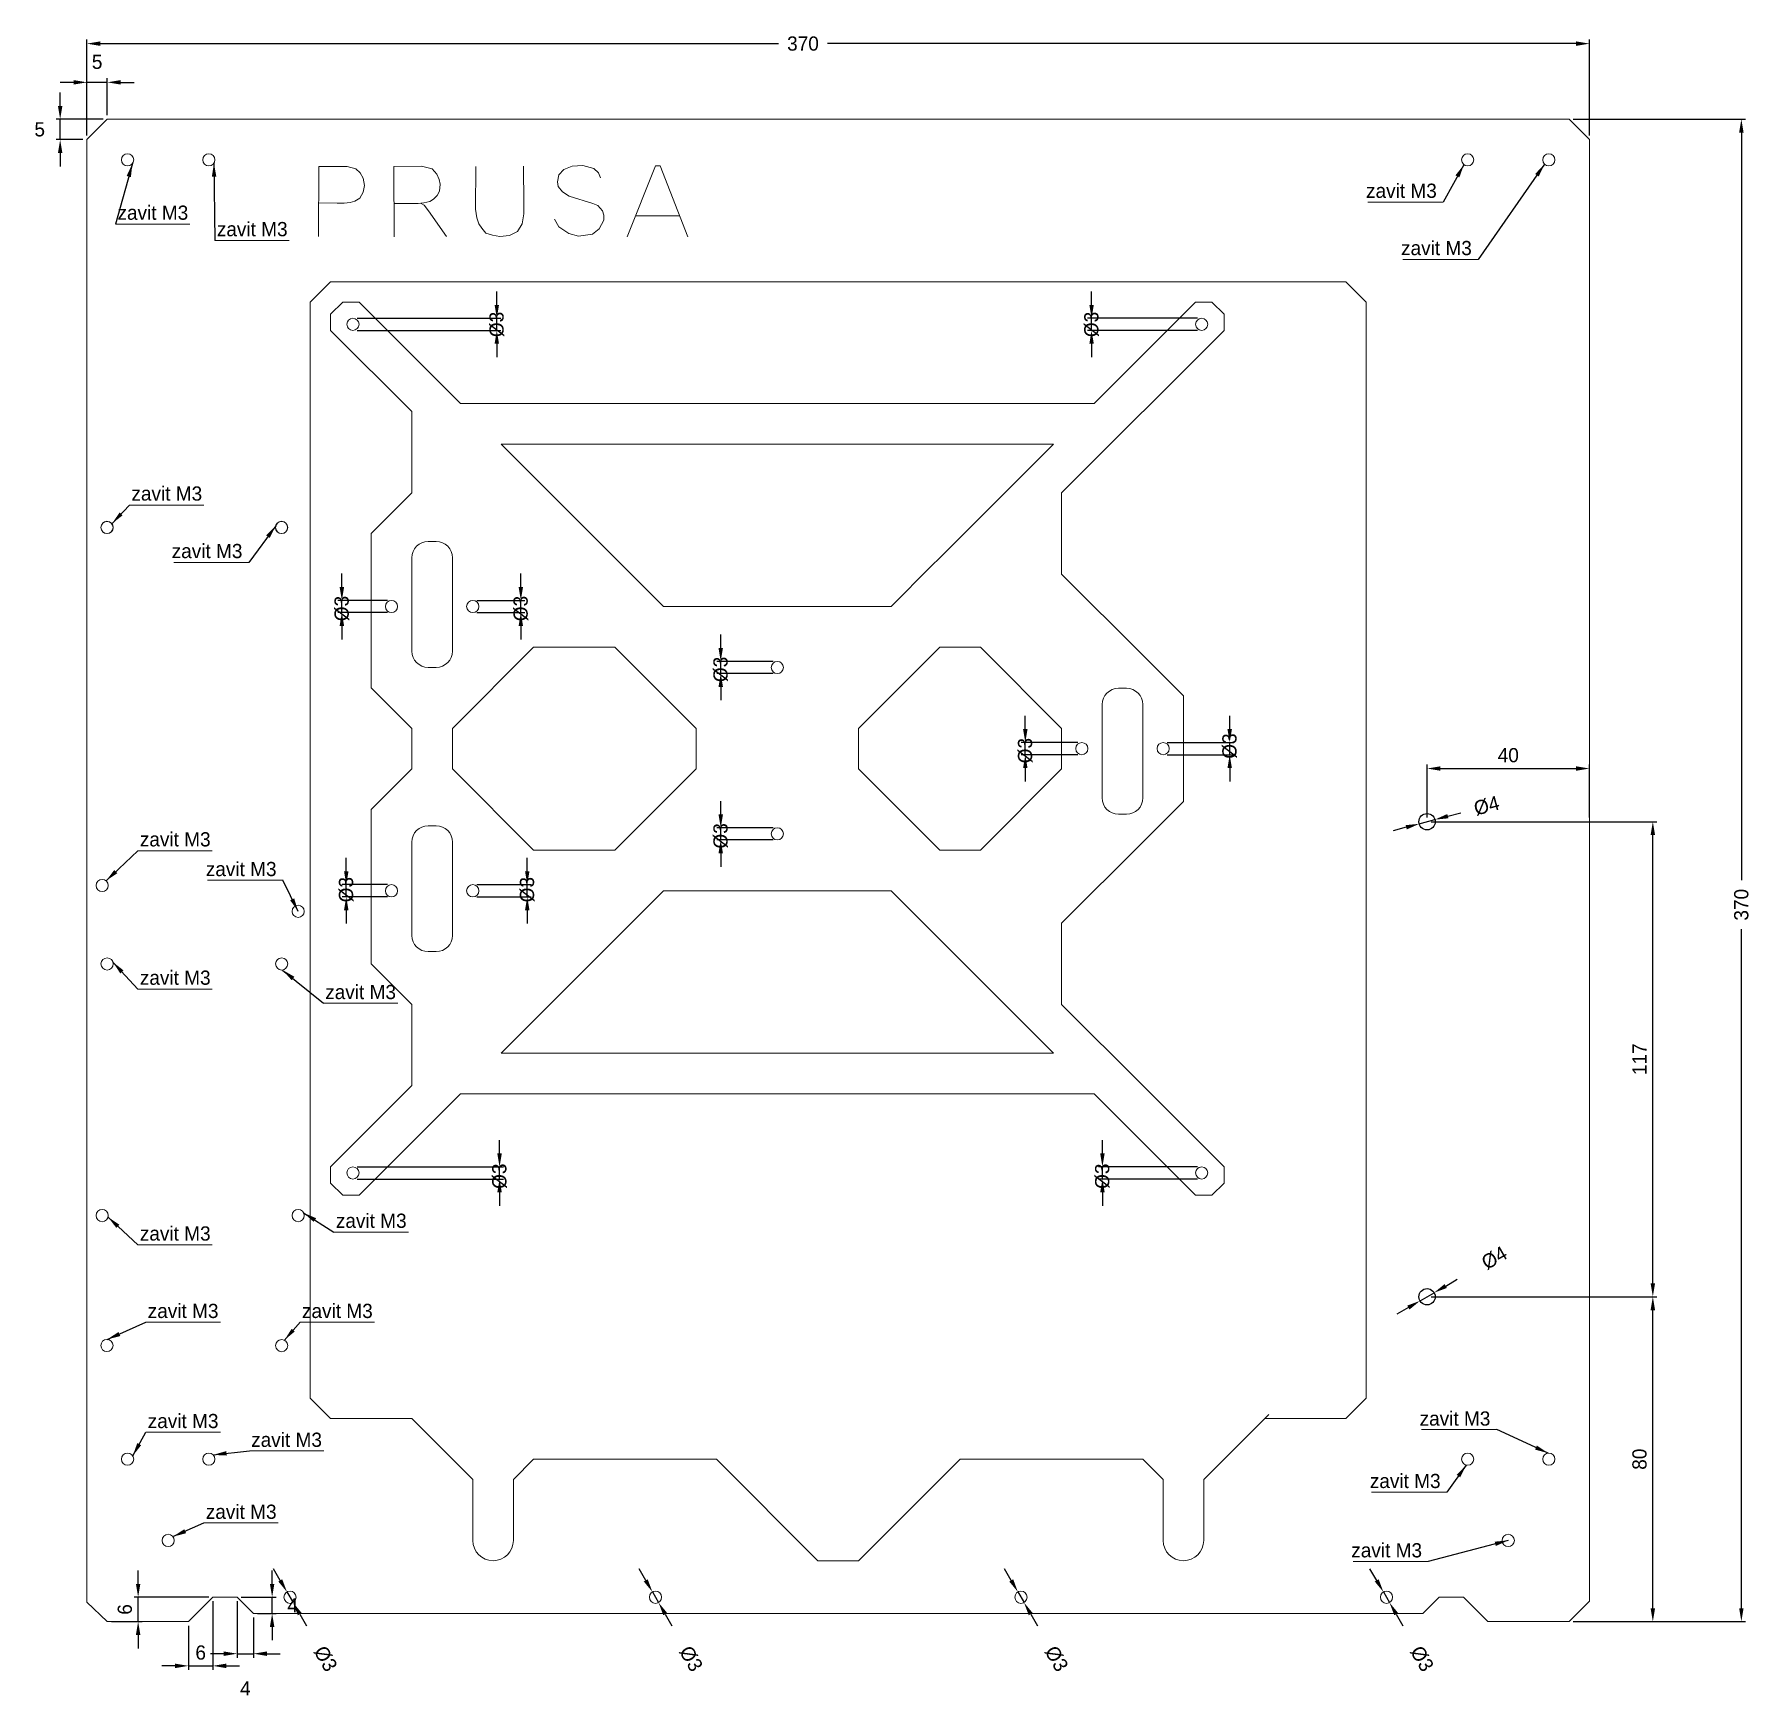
# Model space of a CAD drawing. Header units: millimetres. Extents: x 81 to 504, y 12 to 422.
import ezdxf

# ---------------------------------------------------------------- set-up
doc = ezdxf.new("R2010")
doc.units = ezdxf.units.MM
doc.header["$PDSIZE"] = -1
doc.layers.get('Defpoints').update_dxf_attribs({"true_color": 0xffffff})
for name, color, linetype, lineweight, true_color in [('3mm_DIRY', 7, 'Continuous', 15, 0xffffff), ('4mm-DIRY', 178, 'Continuous', 25, 0x000000), ('BED-NEW', 7, 'Continuous', 15, 0xffffff), ('INSIDE', 7, 'Continuous', 15, 0xffffff), ('KOTY', 9, 'Continuous', 15, 0xc0c0c0), ('M3_ZAVIT', 7, 'Continuous', 15, 0xffffff), ('NAME', 7, 'Continuous', 15, 0xffffff), ('OUTSIDE', 7, 'Continuous', 15, 0xffffff)]:
    doc.layers.add(name, color=color, linetype=linetype, lineweight=lineweight, true_color=true_color)
doc.styles.add('textstyle0', font='')
doc.styles.add('textstyle1', font='')
doc.styles.add('textstyle2', font='')
doc.styles.add('textstyle3', font='')
doc.styles.add('textstyle40', font='')
doc.styles.add('textstyle41', font='')
doc.styles.add('textstyle42', font='')
doc.styles.add('textstyle43', font='')
doc.styles.add('textstyle44', font='')
doc.styles.add('textstyle45', font='')
doc.styles.add('textstyle46', font='')
doc.styles.add('textstyle47', font='')
doc.styles.add('textstyle48', font='')
doc.styles.add('textstyle49', font='')
doc.styles.add('textstyle50', font='')
doc.styles.add('textstyle51', font='')
doc.styles.add('textstyle52', font='')
doc.styles.add('textstyle53', font='')
doc.styles.add('textstyle54', font='')
doc.styles.add('textstyle55', font='')
doc.styles.get('textstyle0').set_extended_font_data('TXT')
doc.styles.get('textstyle1').set_extended_font_data('TXT')
doc.styles.get('textstyle2').set_extended_font_data('TXT')
doc.styles.get('textstyle3').set_extended_font_data('TXT')
doc.styles.get('textstyle40').set_extended_font_data('TXT')
doc.styles.get('textstyle41').set_extended_font_data('TXT')
doc.styles.get('textstyle42').set_extended_font_data('TXT')
doc.styles.get('textstyle43').set_extended_font_data('TXT')
doc.styles.get('textstyle44').set_extended_font_data('TXT')
doc.styles.get('textstyle45').set_extended_font_data('TXT')
doc.styles.get('textstyle46').set_extended_font_data('TXT')
doc.styles.get('textstyle47').set_extended_font_data('TXT')
doc.styles.get('textstyle48').set_extended_font_data('TXT')
doc.styles.get('textstyle49').set_extended_font_data('TXT')
doc.styles.get('textstyle50').set_extended_font_data('TXT')
doc.styles.get('textstyle51').set_extended_font_data('TXT')
doc.styles.get('textstyle52').set_extended_font_data('TXT')
doc.styles.get('textstyle53').set_extended_font_data('TXT')
doc.styles.get('textstyle54').set_extended_font_data('TXT')
doc.styles.get('textstyle55').set_extended_font_data('TXT')
doc.dimstyles.new('QCADDimStyle', dxfattribs={"dimtxt": 3.5, "dimasz": 3.302, "dimexe": 1, "dimexo": 1, "dimgap": 1.524, "dimtad": 1, "dimtoh": 1, "dimdec": 4, "dimzin": 0, "dimdsep": 46, "dimtxsty": 'Standard', "dimcen": 0.09, "dimadec": 0, "dimazin": 0, "dimtfac": 1, "dimtdec": 4, "dimtofl": 0, "dimtmove": 0, "dimatfit": 3, "dimfxl": 1, "dimtolj": 1, "dimtzin": 0, "dimarcsym": 0})

msp = doc.modelspace()

# ---------------------------------------------------------------- blocks, each defined once
blk = doc.blocks.new('*D42')
at = {"layer": 'Defpoints', "color": 0}
for p in [(143.65, 38.2), (145.15, 35.6)]:
    blk.add_point(p, dxfattribs=at)
at = {"layer": 'KOTY', "color": 0, "lineweight": -2}
for p, q in [((142, 41.06), (140.35, 43.92)), ((143.65, 38.2), (145.15, 35.6)), ((146.8, 32.74), (148.45, 29.88))]:
    blk.add_line(p, q, dxfattribs=at)
at = {"layer": 'KOTY', "color": 0}
for points in [[(141.52, 40.78), (142.48, 41.33), (143.65, 38.2)], [(147.28, 33.02), (146.32, 32.47), (145.15, 35.6)]]:
    blk.add_solid(points, dxfattribs=at)
at = {"layer": 'KOTY', "color": 0, "insert": (153.14, 21.76), "char_height": 3.5, "attachment_point": 5, "rotation": 300}
blk.add_mtext('%%c3', dxfattribs=at)
blk = doc.blocks.new('*D43')
at = {"layer": 'Defpoints', "color": 0}
for p in [(233.65, 38.2), (235.15, 35.6)]:
    blk.add_point(p, dxfattribs=at)
at = {"layer": 'KOTY', "color": 0, "lineweight": -2}
for p, q in [((232, 41.06), (230.35, 43.92)), ((233.65, 38.2), (235.15, 35.6)), ((236.8, 32.74), (238.45, 29.88))]:
    blk.add_line(p, q, dxfattribs=at)
at = {"layer": 'KOTY', "color": 0}
for points in [[(231.52, 40.78), (232.48, 41.33), (233.65, 38.2)], [(237.28, 33.02), (236.32, 32.47), (235.15, 35.6)]]:
    blk.add_solid(points, dxfattribs=at)
at = {"layer": 'KOTY', "color": 0, "insert": (243.14, 21.76), "char_height": 3.5, "attachment_point": 5, "rotation": 300}
blk.add_mtext('%%c3', dxfattribs=at)
blk = doc.blocks.new('*D44')
at = {"layer": 'Defpoints', "color": 0}
for p in [(323.65, 38.2), (325.15, 35.6)]:
    blk.add_point(p, dxfattribs=at)
at = {"layer": 'KOTY', "color": 0, "lineweight": -2}
for p, q in [((322, 41.06), (320.35, 43.92)), ((323.65, 38.2), (325.15, 35.6)), ((326.8, 32.74), (328.45, 29.88))]:
    blk.add_line(p, q, dxfattribs=at)
at = {"layer": 'KOTY', "color": 0}
for points in [[(321.52, 40.78), (322.48, 41.33), (323.65, 38.2)], [(327.28, 33.02), (326.32, 32.47), (325.15, 35.6)]]:
    blk.add_solid(points, dxfattribs=at)
at = {"layer": 'KOTY', "color": 0, "insert": (333.14, 21.76), "char_height": 3.5, "attachment_point": 5, "rotation": 300}
blk.add_mtext('%%c3', dxfattribs=at)
blk = doc.blocks.new('*D45')
at = {"layer": 'Defpoints', "color": 0}
for p in [(413.65, 38.2), (415.15, 35.6)]:
    blk.add_point(p, dxfattribs=at)
at = {"layer": 'KOTY', "color": 0, "lineweight": -2}
for p, q in [((412, 41.06), (410.35, 43.92)), ((413.65, 38.2), (415.15, 35.6)), ((416.8, 32.74), (418.45, 29.88))]:
    blk.add_line(p, q, dxfattribs=at)
at = {"layer": 'KOTY', "color": 0}
for points in [[(411.52, 40.78), (412.48, 41.33), (413.65, 38.2)], [(417.28, 33.02), (416.32, 32.47), (415.15, 35.6)]]:
    blk.add_solid(points, dxfattribs=at)
at = {"layer": 'KOTY', "color": 0, "insert": (423.14, 21.76), "char_height": 3.5, "attachment_point": 5, "rotation": 300}
blk.add_mtext('%%c3', dxfattribs=at)
blk = doc.blocks.new('*D46')
at = {"layer": 'Defpoints', "color": 0}
for p in [(422.67, 109.9), (426.13, 111.9)]:
    blk.add_point(p, dxfattribs=at)
at = {"layer": 'KOTY', "color": 0, "lineweight": -2}
for p, q in [((428.99, 113.55), (431.85, 115.2)), ((422.67, 109.9), (426.13, 111.9)), ((419.81, 108.25), (416.95, 106.6))]:
    blk.add_line(p, q, dxfattribs=at)
at = {"layer": 'KOTY', "color": 0}
for points in [[(420.08, 107.77), (419.53, 108.73), (422.67, 109.9)], [(428.72, 114.03), (429.27, 113.07), (426.13, 111.9)]]:
    blk.add_solid(points, dxfattribs=at)
at = {"layer": 'KOTY', "color": 0, "insert": (440.98, 120.47), "char_height": 3.5, "attachment_point": 5, "rotation": 30}
blk.add_mtext('%%c4', dxfattribs=at)
blk = doc.blocks.new('*D47')
at = {"layer": 'Defpoints', "color": 0}
for p in [(426.33, 228.42), (422.47, 227.38)]:
    blk.add_point(p, dxfattribs=at)
at = {"layer": 'KOTY', "color": 0, "lineweight": -2}
for p, q in [((422.47, 227.38), (426.33, 228.42)), ((429.52, 229.27), (432.71, 230.13)), ((419.28, 226.53), (416.09, 225.67))]:
    blk.add_line(p, q, dxfattribs=at)
at = {"layer": 'KOTY', "color": 0}
for points in [[(429.38, 229.8), (429.66, 228.74), (426.33, 228.42)], [(419.42, 226), (419.14, 227.06), (422.47, 227.38)]]:
    blk.add_solid(points, dxfattribs=at)
at = {"layer": 'KOTY', "color": 0, "insert": (439.07, 231.83), "char_height": 3.5, "attachment_point": 5, "rotation": 15}
blk.add_mtext('%%c4', dxfattribs=at)
blk = doc.blocks.new('*D48')
at = {"layer": 'Defpoints', "color": 0}
for p in [(459.4, 400.9), (459.4, 30.9), (501.8, 30.9)]:
    blk.add_point(p, dxfattribs=at)
at = {"layer": 'KOTY', "color": 0, "lineweight": -2}
for p, q in [((460.4, 400.9), (502.8, 400.9)), ((501.8, 397.6), (501.8, 213.48)), ((501.8, 34.2), (501.8, 201.43)), ((460.4, 30.9), (502.8, 30.9))]:
    blk.add_line(p, q, dxfattribs=at)
at = {"layer": 'KOTY', "color": 0}
for points in [[(502.35, 397.6), (501.25, 397.6), (501.8, 400.9)], [(501.25, 34.2), (502.35, 34.2), (501.8, 30.9)]]:
    blk.add_solid(points, dxfattribs=at)
at = {"layer": 'KOTY', "color": 0, "insert": (501.8, 207.45), "char_height": 3.5, "attachment_point": 5, "rotation": 90}
blk.add_mtext('370', dxfattribs=at)
blk = doc.blocks.new('*D49')
at = {"layer": 'Defpoints', "color": 0}
for p in [(464.4, 419.53), (94.4, 395.9), (464.4, 395.9)]:
    blk.add_point(p, dxfattribs=at)
at = {"layer": 'KOTY', "color": 0, "lineweight": -2}
for p, q in [((94.4, 396.9), (94.4, 420.53)), ((97.7, 419.53), (264.7, 419.53)), ((461.1, 419.53), (276.75, 419.53)), ((464.4, 396.9), (464.4, 420.53))]:
    blk.add_line(p, q, dxfattribs=at)
at = {"layer": 'KOTY', "color": 0}
for points in [[(97.7, 420.08), (97.7, 418.98), (94.4, 419.53)], [(461.1, 418.98), (461.1, 420.08), (464.4, 419.53)]]:
    blk.add_solid(points, dxfattribs=at)
at = {"layer": 'KOTY', "color": 0, "insert": (270.72, 419.53), "char_height": 3.5, "attachment_point": 5}
blk.add_mtext('370', dxfattribs=at)
blk = doc.blocks.new('*D50')
at = {"layer": 'Defpoints', "color": 0}
for p in [(159.9, 351.9), (195.32, 351.9), (159.9, 348.9)]:
    blk.add_point(p, dxfattribs=at)
at = {"layer": 'KOTY', "color": 0, "lineweight": -2}
for p, q in [((195.32, 355.2), (195.32, 358.5)), ((160.9, 351.9), (196.32, 351.9)), ((195.32, 348.9), (195.32, 351.9)), ((160.9, 348.9), (196.32, 348.9)), ((195.32, 345.6), (195.32, 342.3))]:
    blk.add_line(p, q, dxfattribs=at)
at = {"layer": 'KOTY', "color": 0}
for points in [[(194.77, 355.2), (195.87, 355.2), (195.32, 351.9)], [(195.87, 345.6), (194.77, 345.6), (195.32, 348.9)]]:
    blk.add_solid(points, dxfattribs=at)
at = {"layer": 'KOTY', "color": 0, "insert": (195.32, 350.37), "char_height": 3.5, "attachment_point": 5, "rotation": 90}
blk.add_mtext('%%c3', dxfattribs=at)
blk = doc.blocks.new('*D51')
at = {"layer": 'Defpoints', "color": 0}
for p in [(189.4, 282.4), (189.4, 279.4), (201.24, 282.4)]:
    blk.add_point(p, dxfattribs=at)
at = {"layer": 'KOTY', "color": 0, "lineweight": -2}
for p, q in [((201.24, 285.7), (201.24, 289)), ((190.4, 282.4), (202.24, 282.4)), ((190.4, 279.4), (202.24, 279.4)), ((201.24, 279.4), (201.24, 282.4)), ((201.24, 276.1), (201.24, 272.8))]:
    blk.add_line(p, q, dxfattribs=at)
at = {"layer": 'KOTY', "color": 0}
for points in [[(200.69, 285.7), (201.79, 285.7), (201.24, 282.4)], [(201.79, 276.1), (200.69, 276.1), (201.24, 279.4)]]:
    blk.add_solid(points, dxfattribs=at)
at = {"layer": 'KOTY', "color": 0, "insert": (201.24, 280.41), "char_height": 3.5, "attachment_point": 5, "rotation": 90}
blk.add_mtext('%%c3', dxfattribs=at)
blk = doc.blocks.new('*D52')
at = {"layer": 'Defpoints', "color": 0}
for p in [(157.17, 282.4), (169.4, 282.4), (169.4, 279.4)]:
    blk.add_point(p, dxfattribs=at)
at = {"layer": 'KOTY', "color": 0, "lineweight": -2}
for p, q in [((157.17, 285.7), (157.17, 289)), ((168.4, 282.4), (156.17, 282.4)), ((168.4, 279.4), (156.17, 279.4)), ((157.17, 279.4), (157.17, 282.4)), ((157.17, 276.1), (157.17, 272.8))]:
    blk.add_line(p, q, dxfattribs=at)
at = {"layer": 'KOTY', "color": 0}
for points in [[(156.61, 285.7), (157.72, 285.7), (157.17, 282.4)], [(157.72, 276.1), (156.61, 276.1), (157.17, 279.4)]]:
    blk.add_solid(points, dxfattribs=at)
at = {"layer": 'KOTY', "color": 0, "insert": (157.17, 280.41), "char_height": 3.5, "attachment_point": 5, "rotation": 90}
blk.add_mtext('%%c3', dxfattribs=at)
blk = doc.blocks.new('*D53')
at = {"layer": 'Defpoints', "color": 0}
for p in [(189.4, 212.4), (202.82, 212.4), (189.4, 209.4)]:
    blk.add_point(p, dxfattribs=at)
at = {"layer": 'KOTY', "color": 0, "lineweight": -2}
for p, q in [((202.82, 215.7), (202.82, 219)), ((190.4, 212.4), (203.82, 212.4)), ((202.82, 209.4), (202.82, 212.4)), ((190.4, 209.4), (203.82, 209.4)), ((202.82, 206.1), (202.82, 202.8))]:
    blk.add_line(p, q, dxfattribs=at)
at = {"layer": 'KOTY', "color": 0}
for points in [[(202.27, 215.7), (203.37, 215.7), (202.82, 212.4)], [(203.37, 206.1), (202.27, 206.1), (202.82, 209.4)]]:
    blk.add_solid(points, dxfattribs=at)
at = {"layer": 'KOTY', "color": 0, "insert": (202.82, 211.17), "char_height": 3.5, "attachment_point": 5, "rotation": 90}
blk.add_mtext('%%c3', dxfattribs=at)
blk = doc.blocks.new('*D54')
at = {"layer": 'Defpoints', "color": 0}
for p in [(158.25, 212.4), (169.4, 212.4), (169.4, 209.4)]:
    blk.add_point(p, dxfattribs=at)
at = {"layer": 'KOTY', "color": 0, "lineweight": -2}
for p, q in [((158.25, 215.7), (158.25, 219)), ((168.4, 212.4), (157.25, 212.4)), ((158.25, 209.4), (158.25, 212.4)), ((168.4, 209.4), (157.25, 209.4)), ((158.25, 206.1), (158.25, 202.8))]:
    blk.add_line(p, q, dxfattribs=at)
at = {"layer": 'KOTY', "color": 0}
for points in [[(157.7, 215.7), (158.8, 215.7), (158.25, 212.4)], [(158.8, 206.1), (157.7, 206.1), (158.25, 209.4)]]:
    blk.add_solid(points, dxfattribs=at)
at = {"layer": 'KOTY', "color": 0, "insert": (158.25, 211.17), "char_height": 3.5, "attachment_point": 5, "rotation": 90}
blk.add_mtext('%%c3', dxfattribs=at)
blk = doc.blocks.new('*D55')
at = {"layer": 'Defpoints', "color": 0}
for p in [(159.9, 142.9), (159.9, 139.9), (196, 142.9)]:
    blk.add_point(p, dxfattribs=at)
at = {"layer": 'KOTY', "color": 0, "lineweight": -2}
for p, q in [((196, 146.2), (196, 149.5)), ((160.9, 142.9), (197, 142.9)), ((160.9, 139.9), (197, 139.9)), ((196, 139.9), (196, 142.9)), ((196, 136.6), (196, 133.3))]:
    blk.add_line(p, q, dxfattribs=at)
at = {"layer": 'KOTY', "color": 0}
for points in [[(195.45, 146.2), (196.55, 146.2), (196, 142.9)], [(196.55, 136.6), (195.45, 136.6), (196, 139.9)]]:
    blk.add_solid(points, dxfattribs=at)
at = {"layer": 'KOTY', "color": 0, "insert": (196, 140.6), "char_height": 3.5, "attachment_point": 5, "rotation": 90}
blk.add_mtext('%%c3', dxfattribs=at)
blk = doc.blocks.new('*D56')
at = {"layer": 'Defpoints', "color": 0}
for p in [(344.46, 142.9), (368.9, 142.9), (368.9, 139.9)]:
    blk.add_point(p, dxfattribs=at)
at = {"layer": 'KOTY', "color": 0, "lineweight": -2}
for p, q in [((344.46, 146.2), (344.46, 149.5)), ((367.9, 142.9), (343.46, 142.9)), ((367.9, 139.9), (343.46, 139.9)), ((344.46, 139.9), (344.46, 142.9)), ((344.46, 136.6), (344.46, 133.3))]:
    blk.add_line(p, q, dxfattribs=at)
at = {"layer": 'KOTY', "color": 0}
for points in [[(343.91, 146.2), (345.01, 146.2), (344.46, 142.9)], [(345.01, 136.6), (343.91, 136.6), (344.46, 139.9)]]:
    blk.add_solid(points, dxfattribs=at)
at = {"layer": 'KOTY', "color": 0, "insert": (344.46, 140.6), "char_height": 3.5, "attachment_point": 5, "rotation": 90}
blk.add_mtext('%%c3', dxfattribs=at)
blk = doc.blocks.new('*D57')
at = {"layer": 'Defpoints', "color": 0}
for p in [(325.47, 247.4), (339.4, 247.4), (339.4, 244.4)]:
    blk.add_point(p, dxfattribs=at)
at = {"layer": 'KOTY', "color": 0, "lineweight": -2}
for p, q in [((325.47, 250.7), (325.47, 254)), ((338.4, 247.4), (324.47, 247.4)), ((325.47, 244.4), (325.47, 247.4)), ((338.4, 244.4), (324.47, 244.4)), ((325.47, 241.1), (325.47, 237.8))]:
    blk.add_line(p, q, dxfattribs=at)
at = {"layer": 'KOTY', "color": 0}
for points in [[(324.92, 250.7), (326.02, 250.7), (325.47, 247.4)], [(326.02, 241.1), (324.92, 241.1), (325.47, 244.4)]]:
    blk.add_solid(points, dxfattribs=at)
at = {"layer": 'KOTY', "color": 0, "insert": (325.47, 245.41), "char_height": 3.5, "attachment_point": 5, "rotation": 90}
blk.add_mtext('%%c3', dxfattribs=at)
blk = doc.blocks.new('*D58')
at = {"layer": 'Defpoints', "color": 0}
for p in [(359.4, 247.4), (375.8, 247.4), (359.4, 244.4)]:
    blk.add_point(p, dxfattribs=at)
at = {"layer": 'KOTY', "color": 0, "lineweight": -2}
for p, q in [((375.8, 250.7), (375.8, 254)), ((360.4, 247.4), (376.8, 247.4)), ((375.8, 244.4), (375.8, 247.4)), ((360.4, 244.4), (376.8, 244.4)), ((375.8, 241.1), (375.8, 237.8))]:
    blk.add_line(p, q, dxfattribs=at)
at = {"layer": 'KOTY', "color": 0}
for points in [[(375.25, 250.7), (376.35, 250.7), (375.8, 247.4)], [(376.35, 241.1), (375.25, 241.1), (375.8, 244.4)]]:
    blk.add_solid(points, dxfattribs=at)
at = {"layer": 'KOTY', "color": 0, "insert": (375.8, 246.53), "char_height": 3.5, "attachment_point": 5, "rotation": 90}
blk.add_mtext('%%c3', dxfattribs=at)
blk = doc.blocks.new('*D59')
at = {"layer": 'Defpoints', "color": 0}
for p in [(341.79, 351.9), (368.9, 351.9), (368.9, 348.9)]:
    blk.add_point(p, dxfattribs=at)
at = {"layer": 'KOTY', "color": 0, "lineweight": -2}
for p, q in [((341.79, 355.2), (341.79, 358.5)), ((367.9, 351.9), (340.79, 351.9)), ((341.79, 348.9), (341.79, 351.9)), ((367.9, 348.9), (340.79, 348.9)), ((341.79, 345.6), (341.79, 342.3))]:
    blk.add_line(p, q, dxfattribs=at)
at = {"layer": 'KOTY', "color": 0}
for points in [[(341.24, 355.2), (342.34, 355.2), (341.79, 351.9)], [(342.34, 345.6), (341.24, 345.6), (341.79, 348.9)]]:
    blk.add_solid(points, dxfattribs=at)
at = {"layer": 'KOTY', "color": 0, "insert": (341.79, 350.37), "char_height": 3.5, "attachment_point": 5, "rotation": 90}
blk.add_mtext('%%c3', dxfattribs=at)
blk = doc.blocks.new('SW_NOTE_0')
at = {"layer": 'KOTY', "color": 0}
blk.add_line((18.33, 0), (0, 0), dxfattribs=at)
at = {"layer": 'KOTY', "color": 0, "insert": (0.49, 4.51), "char_height": 3.5, "attachment_point": 1, "style": 'textstyle40'}
blk.add_mtext('zavit M3', dxfattribs=at)
blk = doc.blocks.new('SW_NOTE_1')
at = {"layer": 'KOTY', "color": 0}
blk.add_line((18.33, 0), (0, 0), dxfattribs=at)
at = {"layer": 'KOTY', "color": 0, "insert": (0.42, 4.44), "char_height": 3.5, "attachment_point": 1, "style": 'textstyle41'}
blk.add_mtext('zavit M3', dxfattribs=at)
blk = doc.blocks.new('SW_NOTE_2')
at = {"layer": 'KOTY', "color": 0}
blk.add_line((18.33, 0), (0, 0), dxfattribs=at)
at = {"layer": 'KOTY', "color": 0, "insert": (0.44, 4.48), "char_height": 3.5, "attachment_point": 1, "style": 'textstyle42'}
blk.add_mtext('zavit M3', dxfattribs=at)
blk = doc.blocks.new('SW_NOTE_3')
at = {"layer": 'KOTY', "color": 0}
blk.add_line((18.33, 0), (0, 0), dxfattribs=at)
at = {"layer": 'KOTY', "color": 0, "insert": (0.44, 4.54), "char_height": 3.5, "attachment_point": 1, "style": 'textstyle43'}
blk.add_mtext('zavit M3', dxfattribs=at)
blk = doc.blocks.new('SW_NOTE_4')
at = {"layer": 'KOTY', "color": 0}
blk.add_line((18.33, 0), (0, 0), dxfattribs=at)
at = {"layer": 'KOTY', "color": 0, "insert": (0.45, 4.54), "char_height": 3.5, "attachment_point": 1, "style": 'textstyle44'}
blk.add_mtext('zavit M3', dxfattribs=at)
blk = doc.blocks.new('SW_NOTE_5')
at = {"layer": 'KOTY', "color": 0}
blk.add_line((18.33, 0), (0, 0), dxfattribs=at)
at = {"layer": 'KOTY', "color": 0, "insert": (0.47, 4.58), "char_height": 3.5, "attachment_point": 1, "style": 'textstyle45'}
blk.add_mtext('zavit M3', dxfattribs=at)
blk = doc.blocks.new('SW_NOTE_6')
at = {"layer": 'KOTY', "color": 0}
blk.add_line((18.33, 0), (0, 0), dxfattribs=at)
at = {"layer": 'KOTY', "color": 0, "insert": (0.48, 4.57), "char_height": 3.5, "attachment_point": 1, "style": 'textstyle46'}
blk.add_mtext('zavit M3', dxfattribs=at)
blk = doc.blocks.new('SW_NOTE_7')
at = {"layer": 'KOTY', "color": 0}
blk.add_line((18.33, 0), (0, 0), dxfattribs=at)
at = {"layer": 'KOTY', "color": 0, "insert": (0.48, 4.61), "char_height": 3.5, "attachment_point": 1, "style": 'textstyle47'}
blk.add_mtext('zavit M3', dxfattribs=at)
blk = doc.blocks.new('SW_NOTE_8')
at = {"layer": 'KOTY', "color": 0}
blk.add_line((18.33, 0), (0, 0), dxfattribs=at)
at = {"layer": 'KOTY', "color": 0, "insert": (0.45, 4.51), "char_height": 3.5, "attachment_point": 1, "style": 'textstyle48'}
blk.add_mtext('zavit M3', dxfattribs=at)
blk = doc.blocks.new('SW_NOTE_9')
at = {"layer": 'KOTY', "color": 0}
blk.add_line((-18.54, 0), (0, 0), dxfattribs=at)
at = {"layer": 'KOTY', "color": 0, "insert": (-18.95, 4.52), "char_height": 3.5, "attachment_point": 1, "style": 'textstyle49'}
blk.add_mtext('zavit M3', dxfattribs=at)
blk = doc.blocks.new('SW_NOTE_10')
at = {"layer": 'KOTY', "color": 0}
blk.add_line((18.33, 0), (0, 0), dxfattribs=at)
at = {"layer": 'KOTY', "color": 0, "insert": (0.48, 4.56), "char_height": 3.5, "attachment_point": 1, "style": 'textstyle50'}
blk.add_mtext('zavit M3', dxfattribs=at)
blk = doc.blocks.new('SW_NOTE_11')
at = {"layer": 'KOTY', "color": 0}
blk.add_line((18.33, 0), (0, 0), dxfattribs=at)
at = {"layer": 'KOTY', "color": 0, "insert": (0.48, 4.6), "char_height": 3.5, "attachment_point": 1, "style": 'textstyle51'}
blk.add_mtext('zavit M3', dxfattribs=at)
blk = doc.blocks.new('SW_NOTE_12')
at = {"layer": 'KOTY', "color": 0}
blk.add_line((-18.54, 0), (0, 0), dxfattribs=at)
at = {"layer": 'KOTY', "color": 0, "insert": (-19.03, 4.59), "char_height": 3.5, "attachment_point": 1, "style": 'textstyle52'}
blk.add_mtext('zavit M3', dxfattribs=at)
blk = doc.blocks.new('SW_NOTE_13')
at = {"layer": 'KOTY', "color": 0}
blk.add_line((18.33, 0), (0, 0), dxfattribs=at)
at = {"layer": 'KOTY', "color": 0, "insert": (0.48, 4.57), "char_height": 3.5, "attachment_point": 1, "style": 'textstyle53'}
blk.add_mtext('zavit M3', dxfattribs=at)
blk = doc.blocks.new('SW_NOTE_14')
at = {"layer": 'KOTY', "color": 0}
blk.add_line((18.33, 0), (0, 0), dxfattribs=at)
at = {"layer": 'KOTY', "color": 0, "insert": (0.5, 4.58), "char_height": 3.5, "attachment_point": 1, "style": 'textstyle54'}
blk.add_mtext('zavit M3', dxfattribs=at)
blk = doc.blocks.new('SW_NOTE_15')
at = {"layer": 'KOTY', "color": 0}
blk.add_line((-18.54, 0), (0, 0), dxfattribs=at)
at = {"layer": 'KOTY', "color": 0, "insert": (-18.98, 4.56), "char_height": 3.5, "attachment_point": 1, "style": 'textstyle55'}
blk.add_mtext('zavit M3', dxfattribs=at)
blk = doc.blocks.new('SW_NOTE_16')
at = {"layer": 'KOTY', "color": 0}
blk.add_line((-18.54, 0), (0, 0), dxfattribs=at)
at = {"layer": 'KOTY', "color": 0, "insert": (-18.99, 4.6), "char_height": 3.5, "attachment_point": 1, "style": 'textstyle0'}
blk.add_mtext('zavit M3', dxfattribs=at)
blk = doc.blocks.new('SW_NOTE_17')
at = {"layer": 'KOTY', "color": 0}
blk.add_line((-18.54, 0), (0, 0), dxfattribs=at)
at = {"layer": 'KOTY', "color": 0, "insert": (-18.98, 4.49), "char_height": 3.5, "attachment_point": 1, "style": 'textstyle1'}
blk.add_mtext('zavit M3', dxfattribs=at)
blk = doc.blocks.new('SW_NOTE_18')
at = {"layer": 'KOTY', "color": 0}
blk.add_line((-18.54, 0), (0, 0), dxfattribs=at)
at = {"layer": 'KOTY', "color": 0, "insert": (-18.97, 4.49), "char_height": 3.5, "attachment_point": 1, "style": 'textstyle2'}
blk.add_mtext('zavit M3', dxfattribs=at)
blk = doc.blocks.new('SW_NOTE_19')
at = {"layer": 'KOTY', "color": 0}
blk.add_line((-18.54, 0), (0, 0), dxfattribs=at)
at = {"layer": 'KOTY', "color": 0, "insert": (-19, 4.47), "char_height": 3.5, "attachment_point": 1, "style": 'textstyle3'}
blk.add_mtext('zavit M3', dxfattribs=at)
blk = doc.blocks.new('*D60')
at = {"layer": 'Defpoints', "color": 0}
for p in [(424.4, 110.9), (480, 110.9), (459.4, 30.9)]:
    blk.add_point(p, dxfattribs=at)
at = {"layer": 'KOTY', "color": 0, "lineweight": -2}
for p, q in [((425.4, 110.9), (481, 110.9)), ((480, 34.2), (480, 107.6)), ((460.4, 30.9), (481, 30.9))]:
    blk.add_line(p, q, dxfattribs=at)
at = {"layer": 'KOTY', "color": 0}
for points in [[(480.55, 107.6), (479.45, 107.6), (480, 110.9)], [(479.45, 34.2), (480.55, 34.2), (480, 30.9)]]:
    blk.add_solid(points, dxfattribs=at)
at = {"layer": 'KOTY', "color": 0, "insert": (476.73, 70.9), "char_height": 3.5, "attachment_point": 5, "rotation": 90}
blk.add_mtext('80', dxfattribs=at)
blk = doc.blocks.new('*D61')
at = {"layer": 'Defpoints', "color": 0}
for p in [(424.4, 227.9), (480, 227.9), (424.4, 110.9)]:
    blk.add_point(p, dxfattribs=at)
at = {"layer": 'KOTY', "color": 0, "lineweight": -2}
for p, q in [((425.4, 227.9), (481, 227.9)), ((480, 114.2), (480, 224.6)), ((425.4, 110.9), (481, 110.9))]:
    blk.add_line(p, q, dxfattribs=at)
at = {"layer": 'KOTY', "color": 0}
for points in [[(480.55, 224.6), (479.45, 224.6), (480, 227.9)], [(479.45, 114.2), (480.55, 114.2), (480, 110.9)]]:
    blk.add_solid(points, dxfattribs=at)
at = {"layer": 'KOTY', "color": 0, "insert": (476.73, 169.4), "char_height": 3.5, "attachment_point": 5, "rotation": 90}
blk.add_mtext('117', dxfattribs=at)
blk = doc.blocks.new('*D62')
at = {"layer": 'Defpoints', "color": 0}
for p in [(464.4, 241), (424.4, 227.9), (464.4, 227.9)]:
    blk.add_point(p, dxfattribs=at)
at = {"layer": 'KOTY', "color": 0, "lineweight": -2}
for p, q in [((424.4, 228.9), (424.4, 242)), ((427.7, 241), (461.1, 241)), ((464.4, 228.9), (464.4, 242))]:
    blk.add_line(p, q, dxfattribs=at)
at = {"layer": 'KOTY', "color": 0}
for points in [[(427.7, 241.55), (427.7, 240.45), (424.4, 241)], [(461.1, 240.45), (461.1, 241.55), (464.4, 241)]]:
    blk.add_solid(points, dxfattribs=at)
at = {"layer": 'KOTY', "color": 0, "insert": (444.4, 244.27), "char_height": 3.5, "attachment_point": 5}
blk.add_mtext('40', dxfattribs=at)
blk = doc.blocks.new('*D63')
at = {"layer": 'Defpoints', "color": 0}
for p in [(250.47, 226.4), (264.4, 226.4), (264.4, 223.4)]:
    blk.add_point(p, dxfattribs=at)
at = {"layer": 'KOTY', "color": 0, "lineweight": -2}
for p, q in [((250.47, 229.7), (250.47, 233)), ((263.4, 226.4), (249.47, 226.4)), ((250.47, 223.4), (250.47, 226.4)), ((263.4, 223.4), (249.47, 223.4)), ((250.47, 220.1), (250.47, 216.8))]:
    blk.add_line(p, q, dxfattribs=at)
at = {"layer": 'KOTY', "color": 0}
for points in [[(249.92, 229.7), (251.02, 229.7), (250.47, 226.4)], [(251.02, 220.1), (249.92, 220.1), (250.47, 223.4)]]:
    blk.add_solid(points, dxfattribs=at)
at = {"layer": 'KOTY', "color": 0, "insert": (250.47, 224.41), "char_height": 3.5, "attachment_point": 5, "rotation": 90}
blk.add_mtext('%%c3', dxfattribs=at)
blk = doc.blocks.new('*D64')
at = {"layer": 'Defpoints', "color": 0}
for p in [(250.47, 267.4), (264.4, 267.4), (264.4, 264.4)]:
    blk.add_point(p, dxfattribs=at)
at = {"layer": 'KOTY', "color": 0, "lineweight": -2}
for p, q in [((250.47, 270.7), (250.47, 274)), ((263.4, 267.4), (249.47, 267.4)), ((250.47, 264.4), (250.47, 267.4)), ((263.4, 264.4), (249.47, 264.4)), ((250.47, 261.1), (250.47, 257.8))]:
    blk.add_line(p, q, dxfattribs=at)
at = {"layer": 'KOTY', "color": 0}
for points in [[(249.92, 270.7), (251.02, 270.7), (250.47, 267.4)], [(251.02, 261.1), (249.92, 261.1), (250.47, 264.4)]]:
    blk.add_solid(points, dxfattribs=at)
at = {"layer": 'KOTY', "color": 0, "insert": (250.47, 265.41), "char_height": 3.5, "attachment_point": 5, "rotation": 90}
blk.add_mtext('%%c3', dxfattribs=at)
blk = doc.blocks.new('*D65')
at = {"layer": 'Defpoints', "color": 0}
for p in [(94.4, 410), (94.4, 400.9), (99.4, 400.9)]:
    blk.add_point(p, dxfattribs=at)
at = {"layer": 'KOTY', "color": 0, "lineweight": -2}
for p, q in [((91.1, 410), (87.8, 410)), ((94.4, 401.9), (94.4, 411)), ((99.4, 410), (94.4, 410)), ((99.4, 401.9), (99.4, 411)), ((102.7, 410), (106, 410))]:
    blk.add_line(p, q, dxfattribs=at)
at = {"layer": 'KOTY', "color": 0}
for points in [[(91.1, 409.45), (91.1, 410.55), (94.4, 410)], [(102.7, 410.55), (102.7, 409.45), (99.4, 410)]]:
    blk.add_solid(points, dxfattribs=at)
at = {"layer": 'KOTY', "color": 0, "insert": (96.9, 415.04), "char_height": 3.5, "attachment_point": 5}
blk.add_mtext('5', dxfattribs=at)
blk = doc.blocks.new('*D66')
at = {"layer": 'Defpoints', "color": 0}
for p in [(87.8, 400.9), (99.4, 400.9), (94.4, 395.9)]:
    blk.add_point(p, dxfattribs=at)
at = {"layer": 'KOTY', "color": 0, "lineweight": -2}
for p, q in [((87.8, 404.2), (87.8, 407.5)), ((98.4, 400.9), (86.8, 400.9)), ((87.8, 395.9), (87.8, 400.9)), ((93.4, 395.9), (86.8, 395.9)), ((87.8, 392.6), (87.8, 389.3))]:
    blk.add_line(p, q, dxfattribs=at)
at = {"layer": 'KOTY', "color": 0}
for points in [[(87.25, 404.2), (88.35, 404.2), (87.8, 400.9)], [(88.35, 392.6), (87.25, 392.6), (87.8, 395.9)]]:
    blk.add_solid(points, dxfattribs=at)
at = {"layer": 'KOTY', "color": 0, "insert": (82.76, 398.4), "char_height": 3.5, "attachment_point": 5}
blk.add_mtext('5', dxfattribs=at)
blk = doc.blocks.new('*D67')
at = {"layer": 'Defpoints', "color": 0}
for p in [(125.4, 36.9), (119.4, 30.9), (125.4, 20)]:
    blk.add_point(p, dxfattribs=at)
at = {"layer": 'KOTY', "color": 0, "lineweight": -2}
for p, q in [((125.4, 35.9), (125.4, 19)), ((119.4, 29.9), (119.4, 19)), ((116.1, 20), (112.8, 20)), ((119.4, 20), (125.4, 20)), ((128.7, 20), (132, 20))]:
    blk.add_line(p, q, dxfattribs=at)
at = {"layer": 'KOTY', "color": 0}
for points in [[(116.1, 19.45), (116.1, 20.55), (119.4, 20)], [(128.7, 20.55), (128.7, 19.45), (125.4, 20)]]:
    blk.add_solid(points, dxfattribs=at)
at = {"layer": 'KOTY', "color": 0, "insert": (122.4, 23.27), "char_height": 3.5, "attachment_point": 5}
blk.add_mtext('6', dxfattribs=at)
blk = doc.blocks.new('*D68')
at = {"layer": 'Defpoints', "color": 0}
for p in [(131.4, 36.9), (135.4, 32.9), (135.4, 23)]:
    blk.add_point(p, dxfattribs=at)
at = {"layer": 'KOTY', "color": 0, "lineweight": -2}
for p, q in [((131.4, 35.9), (131.4, 22)), ((135.4, 31.9), (135.4, 22)), ((128.1, 23), (124.8, 23)), ((131.4, 23), (135.4, 23)), ((138.7, 23), (142, 23))]:
    blk.add_line(p, q, dxfattribs=at)
at = {"layer": 'KOTY', "color": 0}
for points in [[(128.1, 22.45), (128.1, 23.55), (131.4, 23)], [(138.7, 23.55), (138.7, 22.45), (135.4, 23)]]:
    blk.add_solid(points, dxfattribs=at)
at = {"layer": 'KOTY', "color": 0, "insert": (133.4, 14.46), "char_height": 3.5, "attachment_point": 5}
blk.add_mtext('4', dxfattribs=at)
blk = doc.blocks.new('*D69')
at = {"layer": 'Defpoints', "color": 0}
for p in [(107, 36.9), (125.4, 36.9), (99.4, 30.9)]:
    blk.add_point(p, dxfattribs=at)
at = {"layer": 'KOTY', "color": 0, "lineweight": -2}
for p, q in [((107, 40.2), (107, 43.5)), ((124.4, 36.9), (106, 36.9)), ((107, 30.9), (107, 36.9)), ((100.4, 30.9), (108, 30.9)), ((107, 27.6), (107, 24.3))]:
    blk.add_line(p, q, dxfattribs=at)
at = {"layer": 'KOTY', "color": 0}
for points in [[(106.45, 40.2), (107.55, 40.2), (107, 36.9)], [(107.55, 27.6), (106.45, 27.6), (107, 30.9)]]:
    blk.add_solid(points, dxfattribs=at)
at = {"layer": 'KOTY', "color": 0, "insert": (103.73, 33.9), "char_height": 3.5, "attachment_point": 5, "rotation": 90}
blk.add_mtext('6', dxfattribs=at)
blk = doc.blocks.new('*D70')
at = {"layer": 'Defpoints', "color": 0}
for p in [(131.4, 36.9), (140, 36.9), (135.4, 32.9)]:
    blk.add_point(p, dxfattribs=at)
at = {"layer": 'KOTY', "color": 0, "lineweight": -2}
for p, q in [((140, 40.2), (140, 43.5)), ((132.4, 36.9), (141, 36.9)), ((140, 32.9), (140, 36.9)), ((136.4, 32.9), (141, 32.9)), ((140, 29.6), (140, 26.3))]:
    blk.add_line(p, q, dxfattribs=at)
at = {"layer": 'KOTY', "color": 0}
for points in [[(139.45, 40.2), (140.55, 40.2), (140, 36.9)], [(140.55, 29.6), (139.45, 29.6), (140, 32.9)]]:
    blk.add_solid(points, dxfattribs=at)
at = {"layer": 'KOTY', "color": 0, "insert": (145.04, 34.9), "char_height": 3.5, "attachment_point": 5}
blk.add_mtext('4', dxfattribs=at)

# ---------------------------------------------------------------- dimensions: what is measured, and where the dimension line sits
at = {"layer": 'KOTY'}
dim = msp.add_linear_dim(base=(464.4, 419.53), p1=(94.4, 395.9), p2=(464.4, 395.9), dimstyle='QCADDimStyle', override={"dimtxt": 3.5, "dimasz": 3.302, "dimexe": 1, "dimexo": 1, "dimgap": 1.524, "dimtad": 1, "dimdec": 0, "dimzin": 1, "dimdsep": 44, "dimcen": 2.5, "dimclrd": 0, "dimclre": 0, "dimclrt": 0, "dimtofl": 1, "dimtmove": 2, "dimtolj": 0, "dimtzin": 1}, dxfattribs=at)
dim.commit()
dim.dimension.update_dxf_attribs({"geometry": '*D49', "text_midpoint": (270.72, 419.53), "dimtype": 160})
for base, p1, p2, picture, middle in [((94.4, 410), (99.4, 400.9), (94.4, 400.9), '*D65', (96.9, 415.04)), ((464.4, 241), (424.4, 227.9), (464.4, 227.9), '*D62', (444.4, 244.27)), ((125.4, 20), (119.4, 30.9), (125.4, 36.9), '*D67', (122.4, 23.27)), ((135.4, 23), (131.4, 36.9), (135.4, 32.9), '*D68', (133.4, 14.46))]:
    dim = msp.add_linear_dim(base=base, p1=p1, p2=p2, dimstyle='QCADDimStyle', override={"dimtxt": 3.5, "dimasz": 3.302, "dimexe": 1, "dimexo": 1, "dimgap": 1.524, "dimtad": 1, "dimdec": 0, "dimzin": 1, "dimdsep": 44, "dimcen": 2.5, "dimclrd": 0, "dimclre": 0, "dimclrt": 0, "dimtofl": 1, "dimtmove": 2, "dimtolj": 0, "dimtzin": 1}, dxfattribs=at)
    dim.commit()
    dim.dimension.update_dxf_attribs({"geometry": picture, "text_midpoint": middle})
for base, p1, p2, picture, middle in [((87.8, 400.9), (94.4, 395.9), (99.4, 400.9), '*D66', (82.76, 398.4)), ((480, 227.9), (424.4, 110.9), (424.4, 227.9), '*D61', (476.73, 169.4)), ((480, 110.9), (459.4, 30.9), (424.4, 110.9), '*D60', (476.73, 70.9)), ((107, 36.9), (99.4, 30.9), (125.4, 36.9), '*D69', (103.73, 33.9)), ((140, 36.9), (135.4, 32.9), (131.4, 36.9), '*D70', (145.04, 34.9))]:
    dim = msp.add_linear_dim(base=base, p1=p1, p2=p2, angle=90, dimstyle='QCADDimStyle', override={"dimtxt": 3.5, "dimasz": 3.302, "dimexe": 1, "dimexo": 1, "dimgap": 1.524, "dimtad": 1, "dimdec": 0, "dimzin": 1, "dimdsep": 44, "dimcen": 2.5, "dimclrd": 0, "dimclre": 0, "dimclrt": 0, "dimtofl": 1, "dimtmove": 2, "dimtolj": 0, "dimtzin": 1}, dxfattribs=at)
    dim.commit()
    dim.dimension.update_dxf_attribs({"geometry": picture, "text_midpoint": middle})
dim = msp.add_linear_dim(base=(501.8, 30.9), p1=(459.4, 400.9), p2=(459.4, 30.9), angle=90, dimstyle='QCADDimStyle', override={"dimtxt": 3.5, "dimasz": 3.302, "dimexe": 1, "dimexo": 1, "dimgap": 1.524, "dimtad": 1, "dimdec": 0, "dimzin": 1, "dimdsep": 44, "dimcen": 2.5, "dimclrd": 0, "dimclre": 0, "dimclrt": 0, "dimtofl": 1, "dimtmove": 2, "dimtolj": 0, "dimtzin": 1}, dxfattribs=at)
dim.commit()
dim.dimension.update_dxf_attribs({"geometry": '*D48', "text_midpoint": (501.8, 207.45), "dimtype": 160})
for base, p1, p2, picture, middle in [((195.32, 351.9), (159.9, 348.9), (159.9, 351.9), '*D50', (195.32, 350.37)), ((341.79, 351.9), (368.9, 348.9), (368.9, 351.9), '*D59', (341.79, 350.37)), ((157.17, 282.4), (169.4, 279.4), (169.4, 282.4), '*D52', (157.17, 280.41)), ((201.24, 282.4), (189.4, 279.4), (189.4, 282.4), '*D51', (201.24, 280.41)), ((250.47, 267.4), (264.4, 264.4), (264.4, 267.4), '*D64', (250.47, 265.41)), ((325.47, 247.4), (339.4, 244.4), (339.4, 247.4), '*D57', (325.47, 245.41)), ((375.8, 247.4), (359.4, 244.4), (359.4, 247.4), '*D58', (375.8, 246.53)), ((250.47, 226.4), (264.4, 223.4), (264.4, 226.4), '*D63', (250.47, 224.41)), ((158.25, 212.4), (169.4, 209.4), (169.4, 212.4), '*D54', (158.25, 211.17)), ((202.82, 212.4), (189.4, 209.4), (189.4, 212.4), '*D53', (202.82, 211.17)), ((196, 142.9), (159.9, 139.9), (159.9, 142.9), '*D55', (196, 140.6)), ((344.46, 142.9), (368.9, 139.9), (368.9, 142.9), '*D56', (344.46, 140.6))]:
    dim = msp.add_linear_dim(base=base, p1=p1, p2=p2, angle=90, text='%%c<>', dimstyle='QCADDimStyle', override={"dimtxt": 3.5, "dimasz": 3.302, "dimexe": 1, "dimexo": 1, "dimgap": 1.524, "dimtad": 1, "dimdec": 0, "dimzin": 1, "dimdsep": 44, "dimcen": 2.5, "dimclrd": 0, "dimclre": 0, "dimclrt": 0, "dimtofl": 1, "dimtmove": 2, "dimtolj": 0, "dimtzin": 1}, dxfattribs=at)
    dim.commit()
    dim.dimension.update_dxf_attribs({"geometry": picture, "text_midpoint": middle, "dimtype": 160})
for p1, p2, picture, middle in [((422.47, 227.38), (426.33, 228.42), '*D47', (439.07, 231.83)), ((422.67, 109.9), (426.13, 111.9), '*D46', (440.98, 120.47)), ((143.65, 38.2), (145.15, 35.6), '*D42', (153.14, 21.76)), ((233.65, 38.2), (235.15, 35.6), '*D43', (243.14, 21.76)), ((323.65, 38.2), (325.15, 35.6), '*D44', (333.14, 21.76)), ((413.65, 38.2), (415.15, 35.6), '*D45', (423.14, 21.76))]:
    dim = msp.add_diameter_dim_2p(p1=p1, p2=p2, dimstyle='QCADDimStyle', override={"dimtxt": 3.5, "dimasz": 3.302, "dimexe": 1, "dimexo": 1, "dimgap": 1.524, "dimtad": 1, "dimdec": 0, "dimzin": 1, "dimdsep": 44, "dimcen": 2.5, "dimclrd": 0, "dimclre": 0, "dimclrt": 0, "dimtofl": 1, "dimtmove": 2, "dimtolj": 0, "dimtzin": 1}, dxfattribs=at)
    dim.commit()
    dim.dimension.update_dxf_attribs({"geometry": picture, "text_midpoint": middle, "dimtype": 163})

# ---------------------------------------------------------------- linework, layer by layer
at = {"layer": '3mm_DIRY'}
for centre in [(159.9, 350.4), (368.9, 350.4), (169.4, 280.9), (189.4, 280.9), (264.4, 265.9), (339.4, 245.9), (359.4, 245.9), (264.4, 224.9), (169.4, 210.9), (189.4, 210.9), (159.9, 141.4), (368.9, 141.4), (144.4, 36.9), (234.4, 36.9), (324.4, 36.9), (414.4, 36.9)]:
    msp.add_circle(centre, 1.5, dxfattribs=at)
at = {"layer": '4mm-DIRY'}
for centre in [(424.4, 227.9), (424.4, 110.9)]:
    msp.add_circle(centre, 2, dxfattribs=at)
at = {"layer": 'BED-NEW'}
for p, q in [((157.4, 355.9), (154.4, 352.9)), ((159.4, 355.9), (157.4, 355.9)), ((159.4, 355.9), (161.4, 355.9)), ((161.4, 355.9), (186.4, 330.9)), ((367.4, 355.9), (344.4, 332.9)), ((371.4, 355.9), (367.4, 355.9)), ((374.4, 352.9), (371.4, 355.9)), ((154.4, 352.9), (154.4, 350.9)), ((154.4, 350.9), (154.4, 348.9)), ((374.4, 351.9), (374.4, 352.9)), ((374.4, 351.9), (374.4, 348.9)), ((154.4, 348.9), (174.4, 328.9)), ((374.4, 348.9), (334.4, 308.9)), ((186.4, 330.9), (342.4, 330.9)), ((344.4, 332.9), (342.4, 330.9)), ((174.4, 328.9), (174.4, 308.9)), ((196.4, 320.9), (332.4, 320.9)), ((196.4, 320.9), (236.4, 280.9)), ((332.4, 320.9), (304.4, 292.9)), ((174.4, 308.9), (164.4, 298.9)), ((334.4, 288.9), (334.4, 308.9)), ((164.4, 298.9), (164.4, 260.9)), ((178.4, 296.91), (180.4, 296.91)), ((174.4, 269.91), (174.4, 292.91)), ((184.4, 292.91), (184.4, 269.91)), ((304.4, 292.9), (302.4, 290.9)), ((302.4, 290.9), (292.4, 280.9)), ((354.4, 268.9), (334.4, 288.9)), ((292.4, 280.9), (236.4, 280.9)), ((184.4, 250.9), (204.4, 270.9)), ((204.4, 270.9), (224.4, 270.9)), ((224.4, 270.9), (244.4, 250.9)), ((284.4, 250.9), (304.4, 270.9)), ((304.4, 270.9), (314.4, 270.9)), ((314.4, 270.9), (334.4, 250.9)), ((364.4, 258.9), (354.4, 268.9)), ((180.4, 265.91), (178.4, 265.91)), ((164.4, 260.9), (174.4, 250.9)), ((348.4, 260.76), (350.4, 260.76)), ((364.4, 258.9), (364.4, 232.9)), ((344.4, 233.76), (344.4, 256.76)), ((354.4, 256.76), (354.4, 233.76)), ((174.4, 250.9), (174.4, 240.9)), ((184.4, 240.9), (184.4, 250.9)), ((244.4, 250.9), (244.4, 240.9)), ((284.4, 240.9), (284.4, 250.9)), ((334.4, 250.9), (334.4, 240.9)), ((174.4, 240.9), (164.4, 230.9)), ((204.4, 220.9), (184.4, 240.9)), ((244.4, 240.9), (224.4, 220.9)), ((304.4, 220.9), (284.4, 240.9)), ((334.4, 240.9), (314.4, 220.9)), ((364.4, 232.9), (354.4, 222.9)), ((164.4, 230.9), (164.4, 192.9)), ((350.4, 229.76), (348.4, 229.76)), ((178.4, 226.9), (180.4, 226.9)), ((174.4, 199.9), (174.4, 222.9)), ((184.4, 222.9), (184.4, 199.9)), ((224.4, 220.9), (204.4, 220.9)), ((314.4, 220.9), (304.4, 220.9)), ((354.4, 222.9), (334.4, 202.9)), ((236.4, 210.9), (196.4, 170.9)), ((292.4, 210.9), (236.4, 210.9)), ((292.4, 210.9), (332.4, 170.9)), ((334.4, 182.9), (334.4, 202.9)), ((180.4, 195.9), (178.4, 195.9)), ((164.4, 192.9), (174.4, 182.9)), ((174.4, 162.9), (174.4, 182.9)), ((354.4, 162.9), (334.4, 182.9)), ((332.4, 170.9), (196.4, 170.9)), ((154.4, 142.9), (174.4, 162.9)), ((161.4, 135.9), (186.4, 160.9)), ((186.4, 160.9), (342.4, 160.9)), ((367.4, 135.9), (342.4, 160.9)), ((374.4, 142.9), (354.4, 162.9)), ((154.4, 142.9), (154.4, 138.9)), ((374.4, 142.9), (374.4, 138.9)), ((154.4, 138.9), (157.4, 135.9)), ((157.4, 135.9), (159.4, 135.9)), ((161.4, 135.9), (159.4, 135.9)), ((367.4, 135.9), (369.4, 135.9)), ((369.4, 135.9), (371.4, 135.9)), ((371.4, 135.9), (374.4, 138.9))]:
    msp.add_line(p, q, dxfattribs=at)
for centre, start, end in [((178.4, 292.91), 90, 180), ((180.4, 292.91), 0, 90), ((178.4, 269.91), 180, 270), ((180.4, 269.91), 270, 0), ((348.4, 256.76), 90, 180), ((350.4, 256.76), 0, 90), ((348.4, 233.76), 180, 270), ((350.4, 233.76), 270, 0), ((178.4, 222.9), 90, 180), ((180.4, 222.9), 0, 90), ((178.4, 199.9), 180, 270), ((180.4, 199.9), 270, 0)]:
    msp.add_arc(centre, 4, start, end, dxfattribs=at)
at = {"layer": 'INSIDE'}
for p, q in [((149.4, 355.9), (154.4, 360.9)), ((154.4, 360.9), (404.4, 360.9)), ((404.4, 360.9), (409.4, 355.9)), ((149.4, 85.9), (149.4, 355.9)), ((409.4, 355.9), (409.4, 85.9)), ((154.4, 80.9), (149.4, 85.9)), ((409.4, 85.9), (404.4, 80.9)), ((174.4, 80.9), (154.4, 80.9)), ((189.4, 65.9), (174.4, 80.9)), ((385.4, 81.9), (369.4, 65.9)), ((404.4, 80.9), (384.4, 80.9)), ((199.4, 65.9), (204.4, 70.9)), ((204.4, 70.9), (249.4, 70.9)), ((274.4, 45.9), (249.4, 70.9)), ((284.4, 45.9), (309.4, 70.9)), ((309.4, 70.9), (354.4, 70.9)), ((359.4, 65.9), (354.4, 70.9)), ((189.4, 50.9), (189.4, 65.9)), ((199.4, 50.9), (199.4, 65.9)), ((359.4, 50.9), (359.4, 65.9)), ((369.4, 65.9), (369.4, 50.9)), ((274.4, 45.9), (284.4, 45.9))]:
    msp.add_line(p, q, dxfattribs=at)
for centre in [(194.4, 50.9), (364.4, 50.9)]:
    msp.add_arc(centre, 5, 180, 0, dxfattribs=at)
at = {"layer": 'KOTY'}
for p, q in [((104.86, 305.88), (100.53, 301.3)), ((146.9, 104.63), (143.01, 100.21))]:
    msp.add_line(p, q, dxfattribs=at)
for points in [[(100.53, 301.3), (103.16, 303.35), (102.43, 304.05)], [(143.01, 100.21), (145.57, 102.36), (144.81, 103.03)]]:
    msp.add_solid(points, dxfattribs=at)
at = {"layer": 'M3_ZAVIT'}
for centre in [(104.4, 390.9), (124.4, 390.9), (434.4, 390.9), (454.4, 390.9), (99.32, 300.39), (99.35, 300.37), (98.14, 212.18), (146.4, 205.83), (99.35, 192.87), (142.35, 192.87), (98.14, 130.9), (146.4, 130.9), (99.32, 98.89), (142.35, 98.87), (104.4, 70.9), (124.4, 70.9), (434.4, 70.9), (454.4, 70.9), (114.4, 50.9), (444.4, 50.9)]:
    msp.add_circle(centre, 1.5, dxfattribs=at)
at = {"layer": 'M3_ZAVIT', "color": 7, "true_color": 0xffffff}
for centre in [(142.32, 300.39), (142.35, 300.37)]:
    msp.add_circle(centre, 1.5, dxfattribs=at)
at = {"layer": 'NAME'}
for p, q in [((151.43, 372.06), (151.5, 389.31)), ((151.5, 389.31), (158.49, 389.31)), ((158.49, 389.31), (160.64, 388.66)), ((169.99, 389.31), (176.78, 389.38)), ((170.05, 371.93), (169.99, 389.31)), ((176.78, 389.38), (179.39, 388.72)), ((190.17, 389.31), (190.11, 378.73)), ((202, 380.1), (201.93, 389.38)), ((211.81, 388.56), (213.9, 389.35)), ((213.9, 389.35), (216.51, 389.48)), ((216.51, 389.48), (219.25, 388.76)), ((227.43, 371.93), (234.42, 389.44)), ((234.42, 389.44), (235.53, 389.44)), ((235.53, 389.44), (242.39, 371.93)), ((160.64, 388.66), (161.69, 387.68)), ((161.69, 387.68), (162.41, 386.37)), ((162.41, 386.37), (162.73, 384.61)), ((179.39, 388.72), (180.57, 387.35)), ((180.57, 387.35), (181.16, 386.04)), ((181.16, 386.04), (181.35, 384.93)), ((181.35, 384.93), (181.22, 383.23)), ((210.3, 385.49), (210.56, 387.26)), ((210.43, 384.32), (210.3, 385.49)), ((210.56, 387.26), (211.81, 388.56)), ((219.25, 388.76), (220.37, 387.71)), ((220.37, 387.71), (220.82, 386.47)), ((159.2, 380.42), (157.77, 380.23)), ((160.38, 380.75), (159.2, 380.42)), ((161.56, 381.47), (160.38, 380.75)), ((162.41, 382.91), (161.56, 381.47)), ((162.73, 384.61), (162.41, 382.91)), ((178.87, 380.69), (177.37, 380.29)), ((179.72, 381.21), (178.87, 380.69)), ((180.64, 382.12), (179.72, 381.21)), ((181.22, 383.23), (180.64, 382.12)), ((211.48, 383.07), (210.43, 384.32)), ((213.18, 381.96), (211.48, 383.07)), ((218.99, 380.2), (213.18, 381.96)), ((156, 380.23), (151.46, 380.33)), ((157.77, 380.23), (156, 380.23)), ((174.62, 380.16), (170.02, 380.13)), ((174.62, 380.16), (176.52, 380.23)), ((175.93, 380.16), (174.62, 380.16)), ((177.37, 380.29), (175.93, 380.16)), ((176.52, 380.23), (177.43, 379.71)), ((177.43, 379.71), (178.48, 378.33)), ((178.48, 378.33), (182.92, 372)), ((190.11, 378.73), (190.37, 376.64)), ((190.37, 376.64), (190.89, 375.13)), ((201.54, 375.13), (202, 377.62)), ((202, 377.62), (202, 380.1)), ((209.52, 376.34), (210.63, 374.38)), ((220.17, 379.68), (218.99, 380.2)), ((221.35, 378.37), (220.17, 379.68)), ((221.67, 377.26), (221.35, 378.37)), ((221.67, 376.02), (221.67, 377.26)), ((240.36, 377.1), (229.51, 377.09)), ((190.89, 375.13), (191.61, 374.09)), ((191.61, 374.09), (192.61, 372.86)), ((192.61, 372.86), (194.24, 372.33)), ((194.24, 372.33), (196.05, 372)), ((196.05, 372), (198.41, 372.26)), ((198.41, 372.26), (200.43, 373.3)), ((200.43, 373.3), (201.54, 375.13)), ((210.63, 374.38), (213.05, 372.75)), ((213.05, 372.75), (215.4, 372.1)), ((215.4, 372.1), (218.86, 372.62)), ((218.86, 372.62), (220.5, 373.93)), ((220.5, 373.93), (221.67, 376.02))]:
    msp.add_line(p, q, dxfattribs=at)
at = {"layer": 'OUTSIDE'}
for p, q in [((94.4, 395.9), (99.4, 400.9)), ((99.4, 400.9), (459.4, 400.9)), ((459.4, 400.9), (464.4, 395.9)), ((94.4, 35.71), (94.4, 395.9)), ((464.4, 395.9), (464.4, 35.9)), ((99.4, 30.9), (94.4, 35.71)), ((121.4, 32.9), (125.4, 36.9)), ((125.4, 36.9), (131.4, 36.9)), ((131.4, 36.9), (135.4, 32.9)), ((427.4, 36.9), (423.4, 32.9)), ((433.4, 36.9), (427.4, 36.9)), ((437.4, 32.9), (433.4, 36.9)), ((464.4, 35.9), (459.4, 30.9)), ((119.4, 30.9), (99.4, 30.9)), ((121.4, 32.9), (119.4, 30.9)), ((423.4, 32.9), (135.4, 32.9)), ((439.4, 30.9), (437.4, 32.9)), ((459.4, 30.9), (439.4, 30.9))]:
    msp.add_line(p, q, dxfattribs=at)

# ---------------------------------------------------------------- block references
at = {"layer": 'KOTY'}
for name, p in [('SW_NOTE_15', (428.36, 380.49)), ('SW_NOTE_13', (101.43, 375.08)), ('SW_NOTE_14', (125.88, 371.02)), ('SW_NOTE_16', (436.99, 366.34)), ('SW_NOTE_11', (104.86, 305.88)), ('SW_NOTE_12', (134.29, 291.73)), ('SW_NOTE_10', (106.94, 220.76)), ('SW_NOTE_9', (142.61, 213.48)), ('SW_NOTE_7', (106.94, 186.63)), ('SW_NOTE_8', (152.62, 183.2)), ('SW_NOTE_5', (155.22, 126.8)), ('SW_NOTE_6', (106.94, 123.67)), ('SW_NOTE_3', (108.92, 104.63)), ('SW_NOTE_4', (146.9, 104.63)), ('SW_NOTE_2', (108.92, 77.58)), ('SW_NOTE_19', (441.57, 78.2)), ('SW_NOTE_1', (134.41, 73)), ('SW_NOTE_17', (429.29, 62.8)), ('SW_NOTE_0', (123.17, 55.2)), ('SW_NOTE_18', (424.71, 45.73))]:
    msp.add_blockref(name, p, dxfattribs=at)

msp.set_redraw_order([(e.dxf.handle, doc.entitydb.next_handle()) for e in msp.query("TEXT MTEXT ATTDEF DIMENSION ARC_DIMENSION")])  # texts and dimensions are drawn at this point

# ---------------------------------------------------------------- leaders
for points in [[(105.58, 389.97), (101.43, 375.08)], [(125.67, 390.1), (125.88, 371.02)], [(433.48, 389.72), (428.36, 380.49)], [(453.34, 389.83), (436.99, 366.34)], [(140.91, 300.77), (134.29, 291.73)], [(99.09, 213.34), (106.94, 220.76)], [(146.4, 205.83), (142.61, 213.48)], [(100.77, 193.34), (106.94, 186.63)], [(142.58, 191.38), (152.62, 183.2)], [(147.74, 131.58), (155.22, 126.8)], [(99.59, 130.52), (106.94, 123.67)], [(99.36, 100.39), (108.92, 104.63)], [(105.66, 71.72), (108.92, 77.58)], [(454.22, 72.39), (441.57, 78.2)], [(125.46, 71.96), (134.41, 73)], [(434.04, 69.44), (429.29, 62.8)], [(115.58, 51.83), (123.17, 55.2)], [(444.4, 50.9), (424.71, 45.73)]]:
    msp.add_leader(points, dimstyle='QCADDimStyle', dxfattribs=at)

doc.saveas('drawing.dxf')
